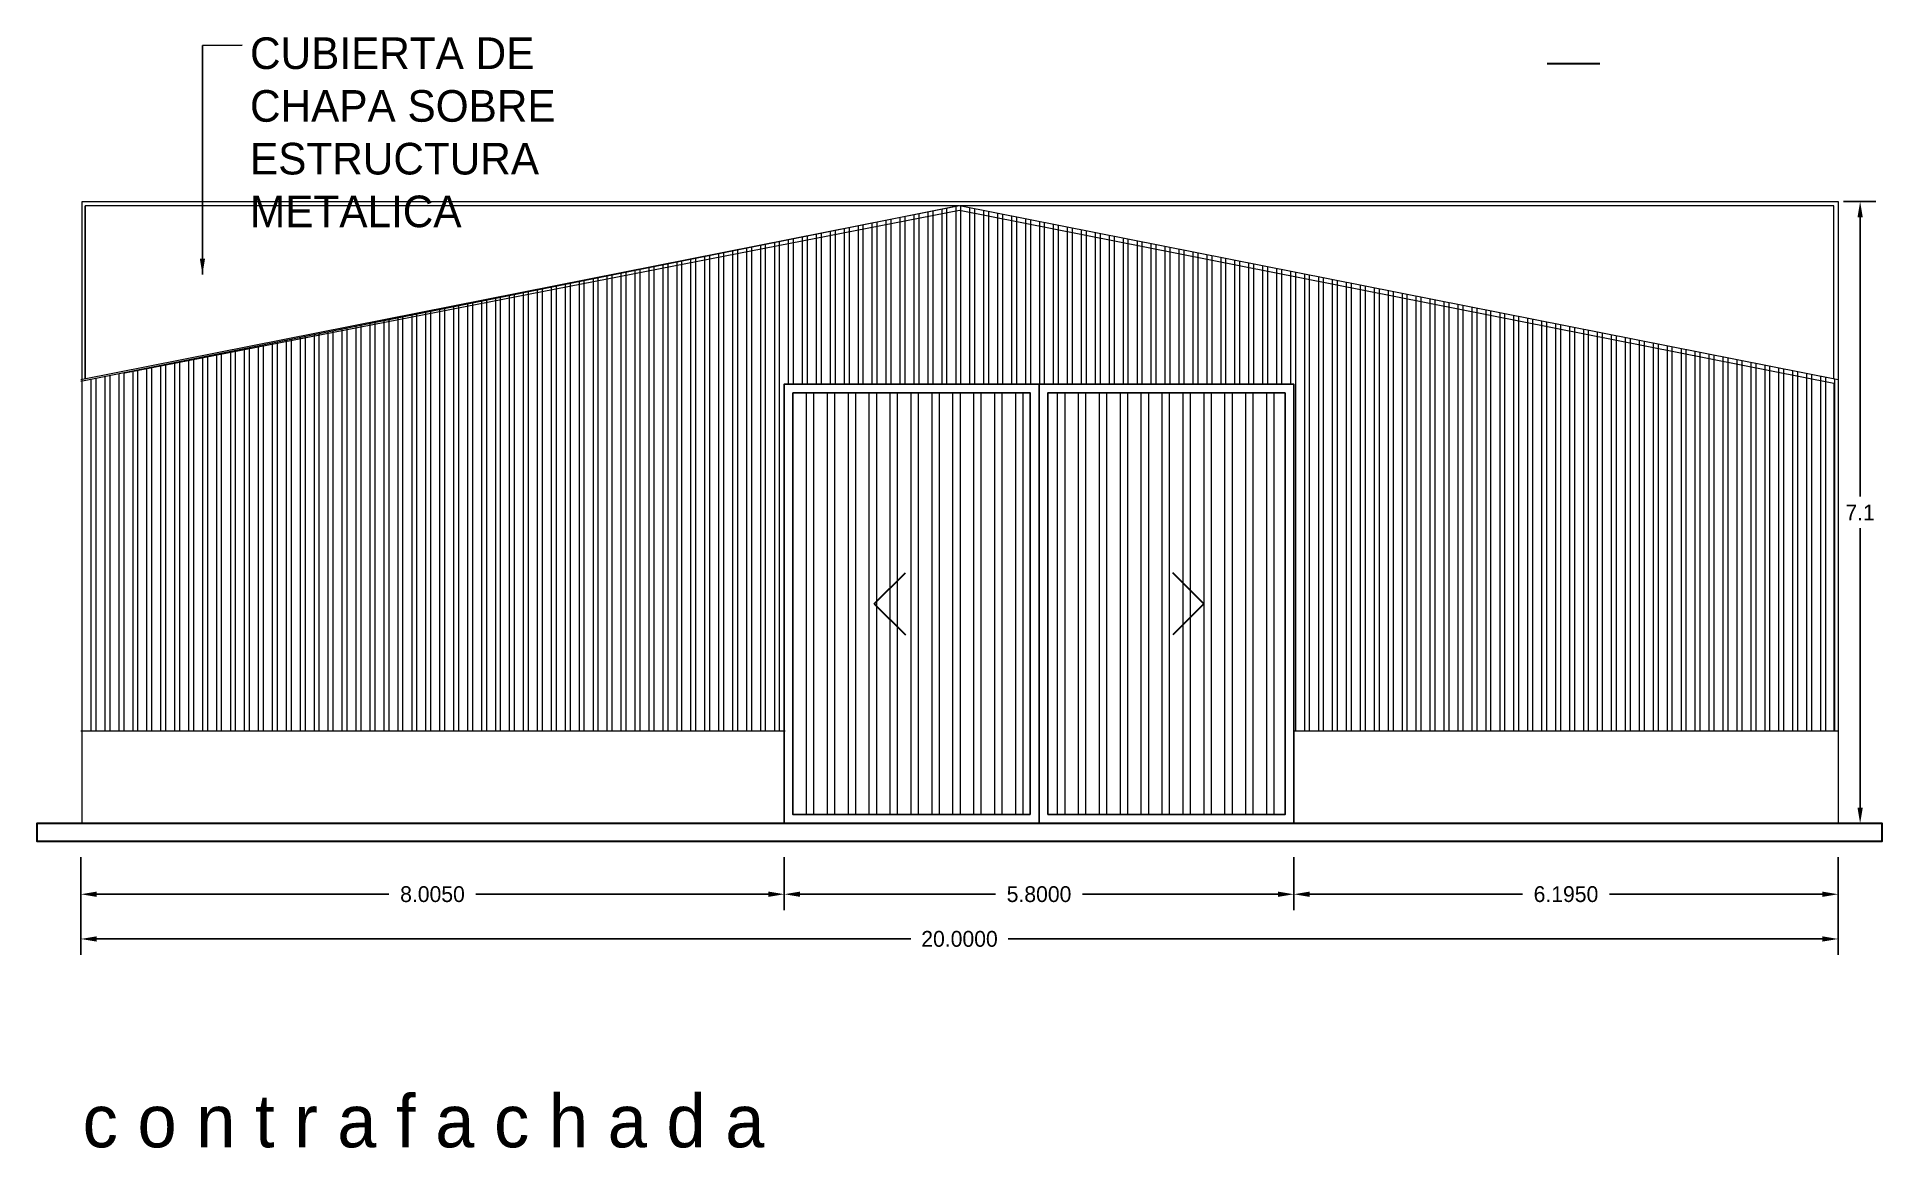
# Model space of a CAD drawing. Header units: millimetres. Extents: x 1972 to 5740, y 370 to 952.
# Drawn here: x 2740.49 to 2761.49, y 591.45 to 604.1 of the extents above; entities that cross this region are included whole.
import ezdxf

# ---------------------------------------------------------------- set-up
doc = ezdxf.new("R2010")
doc.units = ezdxf.units.MM
doc.header["$LTSCALE"] = 15
for name, color, linetype, lineweight in [('COTAS', 5, 'Continuous', 20), ('MUROS', 1, 'Continuous', 30), ('SOMBRAS', 95, 'Continuous', 18), ('VISTAS', 8, 'Continuous', 18)]:
    doc.layers.add(name, color=color, linetype=linetype, lineweight=lineweight)
doc.dimstyles.get("Standard").update_dxf_attribs({"dimtxt": 0.18, "dimasz": 0.18, "dimexe": 0.18, "dimexo": 0.0625, "dimgap": 0.09, "dimtad": 0, "dimtih": 1, "dimtoh": 1, "dimdec": 4, "dimzin": 0, "dimdsep": 46, "dimtxsty": 'Standard', "dimcen": 0.09, "dimadec": 0, "dimazin": 0, "dimtfac": 1, "dimtdec": 4, "dimtofl": 0, "dimtmove": 0, "dimatfit": 3, "dimfxl": 1, "dimtolj": 1, "dimtzin": 0, "dimarcsym": 0})

msp = doc.modelspace()

# ---------------------------------------------------------------- texts
at = {"layer": 'COTAS', "insert": (2740.79131, 592.05733), "char_height": 0.6, "width": 25.6, "attachment_point": 1}
msp.add_mtext(' c o n t r a f a c h a d a ', dxfattribs=at)
at = {"layer": 'SOMBRAS', "linetype": 'Continuous', "ltscale": 0.001, "insert": (2742.91929, 604.08969), "char_height": 0.36, "width": 4.5908977, "attachment_point": 1}
msp.add_mtext('\\A1;CUBIERTA DE CHAPA SOBRE ESTRUCTURA METALICA', dxfattribs=at)

# ---------------------------------------------------------------- blocks, each defined once
blk = doc.blocks.new('*D74')
at = {"layer": 'Defpoints', "color": 0, "linetype": 'Continuous', "ltscale": 0.001, "transparency": 16777216}
for p in [(2760.994, 602.223), (2760.994, 595.144), (2761.244, 595.144)]:
    blk.add_point(p, dxfattribs=at)
at = {"layer": 'SOMBRAS', "color": 0, "linetype": 'Continuous', "lineweight": -2, "ltscale": 0.001, "transparency": 16777216}
for p, q in [((2761.056, 602.223), (2761.424, 602.223)), ((2761.244, 602.043), (2761.244, 598.863)), ((2761.244, 595.324), (2761.244, 598.503)), ((2761.056, 595.144), (2761.424, 595.144))]:
    blk.add_line(p, q, dxfattribs=at)
at = {"layer": 'SOMBRAS', "color": 0, "linetype": 'Continuous', "ltscale": 0.001, "transparency": 16777216}
for points in [[(2761.214, 602.043), (2761.274, 602.043), (2761.244, 602.223)], [(2761.214, 595.324), (2761.274, 595.324), (2761.244, 595.144)]]:
    blk.add_solid(points, dxfattribs=at)
at = {"layer": 'SOMBRAS', "color": 0, "linetype": 'Continuous', "ltscale": 0.001, "transparency": 16777216, "insert": (2761.244, 598.683), "char_height": 0.18, "attachment_point": 5}
blk.add_mtext('\\A1;7.1', dxfattribs=at)
blk = doc.blocks.new('*D101')
at = {"layer": 'Defpoints', "color": 0, "linetype": 'Continuous', "ltscale": 0.001, "transparency": 16777216}
for p in [(2740.994, 594.82), (2760.994, 594.82), (2760.994, 593.829)]:
    blk.add_point(p, dxfattribs=at)
at = {"layer": 'SOMBRAS', "color": 0, "linetype": 'Continuous', "lineweight": -2, "ltscale": 0.001, "transparency": 16777216}
for p, q in [((2740.994, 594.758), (2740.994, 593.649)), ((2760.994, 594.758), (2760.994, 593.649)), ((2741.174, 593.829), (2750.439, 593.829)), ((2760.814, 593.829), (2751.549, 593.829))]:
    blk.add_line(p, q, dxfattribs=at)
at = {"layer": 'SOMBRAS', "color": 0, "linetype": 'Continuous', "ltscale": 0.001, "transparency": 16777216}
for points in [[(2741.174, 593.859), (2741.174, 593.799), (2740.994, 593.829)], [(2760.814, 593.859), (2760.814, 593.799), (2760.994, 593.829)]]:
    blk.add_solid(points, dxfattribs=at)
at = {"layer": 'SOMBRAS', "color": 0, "linetype": 'Continuous', "ltscale": 0.001, "transparency": 16777216, "insert": (2750.994, 593.829), "char_height": 0.18, "attachment_point": 5}
blk.add_mtext('\\A1;20.0000', dxfattribs=at)
blk = doc.blocks.new('*D102')
at = {"layer": 'Defpoints', "color": 0, "linetype": 'Continuous', "ltscale": 0.001, "transparency": 16777216}
for p in [(2740.994, 594.82), (2748.999, 594.82), (2748.999, 594.338)]:
    blk.add_point(p, dxfattribs=at)
at = {"layer": 'SOMBRAS', "color": 0, "linetype": 'Continuous', "lineweight": -2, "ltscale": 0.001, "transparency": 16777216}
for p, q in [((2740.994, 594.758), (2740.994, 594.158)), ((2748.999, 594.758), (2748.999, 594.158)), ((2741.174, 594.338), (2744.501, 594.338)), ((2748.819, 594.338), (2745.491, 594.338))]:
    blk.add_line(p, q, dxfattribs=at)
at = {"layer": 'SOMBRAS', "color": 0, "linetype": 'Continuous', "ltscale": 0.001, "transparency": 16777216}
for points in [[(2741.174, 594.368), (2741.174, 594.308), (2740.994, 594.338)], [(2748.819, 594.368), (2748.819, 594.308), (2748.999, 594.338)]]:
    blk.add_solid(points, dxfattribs=at)
at = {"layer": 'SOMBRAS', "color": 0, "linetype": 'Continuous', "ltscale": 0.001, "transparency": 16777216, "insert": (2744.996, 594.338), "char_height": 0.18, "attachment_point": 5}
blk.add_mtext('\\A1;8.0050', dxfattribs=at)
blk = doc.blocks.new('*D103')
at = {"layer": 'Defpoints', "color": 0, "linetype": 'Continuous', "ltscale": 0.001, "transparency": 16777216}
for p in [(2754.799, 594.82), (2760.994, 594.82), (2760.994, 594.338)]:
    blk.add_point(p, dxfattribs=at)
at = {"layer": 'SOMBRAS', "color": 0, "linetype": 'Continuous', "lineweight": -2, "ltscale": 0.001, "transparency": 16777216}
for p, q in [((2754.799, 594.758), (2754.799, 594.158)), ((2760.994, 594.758), (2760.994, 594.158)), ((2754.979, 594.338), (2757.401, 594.338)), ((2760.814, 594.338), (2758.391, 594.338))]:
    blk.add_line(p, q, dxfattribs=at)
at = {"layer": 'SOMBRAS', "color": 0, "linetype": 'Continuous', "ltscale": 0.001, "transparency": 16777216}
for points in [[(2754.979, 594.368), (2754.979, 594.308), (2754.799, 594.338)], [(2760.814, 594.368), (2760.814, 594.308), (2760.994, 594.338)]]:
    blk.add_solid(points, dxfattribs=at)
at = {"layer": 'SOMBRAS', "color": 0, "linetype": 'Continuous', "ltscale": 0.001, "transparency": 16777216, "insert": (2757.896, 594.338), "char_height": 0.18, "attachment_point": 5}
blk.add_mtext('\\A1;6.1950', dxfattribs=at)
blk = doc.blocks.new('*D104')
at = {"layer": 'Defpoints', "color": 0, "linetype": 'Continuous', "ltscale": 0.001, "transparency": 16777216}
for p in [(2748.999, 594.82), (2754.799, 594.82), (2754.799, 594.338)]:
    blk.add_point(p, dxfattribs=at)
at = {"layer": 'SOMBRAS', "color": 0, "linetype": 'Continuous', "lineweight": -2, "ltscale": 0.001, "transparency": 16777216}
for p, q in [((2748.999, 594.758), (2748.999, 594.158)), ((2754.799, 594.758), (2754.799, 594.158)), ((2749.179, 594.338), (2751.404, 594.338)), ((2754.619, 594.338), (2752.394, 594.338))]:
    blk.add_line(p, q, dxfattribs=at)
at = {"layer": 'SOMBRAS', "color": 0, "linetype": 'Continuous', "ltscale": 0.001, "transparency": 16777216}
for points in [[(2749.179, 594.368), (2749.179, 594.308), (2748.999, 594.338)], [(2754.619, 594.368), (2754.619, 594.308), (2754.799, 594.338)]]:
    blk.add_solid(points, dxfattribs=at)
at = {"layer": 'SOMBRAS', "color": 0, "linetype": 'Continuous', "ltscale": 0.001, "transparency": 16777216, "insert": (2751.899, 594.338), "char_height": 0.18, "attachment_point": 5}
blk.add_mtext('\\A1;5.8000', dxfattribs=at)

# ---------------------------------------------------------------- dimensions: what is measured, and where the dimension line sits
at = {"layer": 'SOMBRAS', "linetype": 'Continuous', "ltscale": 0.001}
for p1, p2, distance, override, picture, middle in [((2760.99384, 602.22299), (2760.99384, 595.14357), 0.25, {"dimscale": 1, "dimdec": 1}, '*D74', (2761.24384, 598.68328)), ((2740.99384, 594.82009), (2760.99384, 594.82009), -0.99082, {"dimscale": 1}, '*D101', (2750.99384, 593.82927)), ((2740.99384, 594.82009), (2748.99884, 594.82009), -0.48258, {"dimscale": 1}, '*D102', (2744.99634, 594.33751)), ((2748.99884, 594.82009), (2754.79884, 594.82009), -0.48258, {"dimscale": 1}, '*D104', (2751.89884, 594.33751)), ((2754.79884, 594.82009), (2760.99384, 594.82009), -0.48258, {"dimscale": 1}, '*D103', (2757.89634, 594.33751))]:
    dim = msp.add_aligned_dim(p1=p1, p2=p2, distance=distance, dimstyle='Standard', override=override, dxfattribs=at)
    dim.commit()
    dim.dimension.update_dxf_attribs({"geometry": picture, "text_midpoint": middle})

# ---------------------------------------------------------------- hatches: boundary and pattern name
at = {"layer": 'SOMBRAS'}
h = msp.add_hatch(dxfattribs=at)
h.set_pattern_fill('STEEL', color=256, scale=0.05, angle=45, style=0)
h.set_pattern_definition([(90, (2741.00884, 596.19357), (-0.15875, 0), []), (90, (2740.95272, 596.2497), (-0.15875, 0), [])])
h.paths.add_polyline_path([(2748.99884, 596.19357), (2748.99884, 600.14357), (2751.89884, 600.14357), (2754.79884, 600.14357), (2754.79884, 596.19357), (2760.99384, 596.19357), (2760.99384, 600.19357), (2751, 602.17299), (2750.98796, 602.17299), (2741.00884, 600.17717), (2741.00884, 596.19357)])
h = msp.add_hatch(dxfattribs=at)
h.set_pattern_fill('STEEL', color=256, scale=0.075, angle=45, style=0)
h.set_pattern_definition([(90, (2749.09884, 595.24357), (-0.238125, 0), []), (90, (2749.01465, 595.32776), (-0.238125, 0), [])])
h.paths.add_polyline_path([(2754.69884, 595.24357), (2754.69884, 600.04357), (2751.99884, 600.04357), (2751.99884, 595.24357)])
h.paths.add_polyline_path([(2751.79884, 595.24357), (2751.79884, 600.04357), (2749.09884, 600.04357), (2749.09884, 595.24357)])

# ---------------------------------------------------------------- linework, layer by layer
at = {"color": 5}
for points in [[(2751.89884, 595.14357), (2748.99884, 595.14357), (2748.99884, 600.14357), (2751.89884, 600.14357)], [(2751.79884, 595.24357), (2749.09884, 595.24357), (2749.09884, 600.04357), (2751.79884, 600.04357)], [(2751.89884, 595.14357), (2754.79884, 595.14357), (2754.79884, 600.14357), (2751.89884, 600.14357)], [(2751.99884, 595.24357), (2754.69884, 595.24357), (2754.69884, 600.04357), (2751.99884, 600.04357)]]:
    msp.add_lwpolyline(points, close=True, dxfattribs=at)
at = {"layer": 'MUROS', "linetype": 'Continuous', "ltscale": 0.001}
for p, q in [((2750.02384, 597.64357), (2750.3774, 597.99713)), ((2753.77384, 597.64357), (2753.42029, 597.99713)), ((2750.02384, 597.64357), (2750.3774, 597.29002)), ((2753.77384, 597.64357), (2753.42029, 597.29002))]:
    msp.add_line(p, q, dxfattribs=at)
for points in [[(2757.68019, 603.79069), (2757.83019, 603.79069), (2758.03019, 603.79069)], [(2757.93019, 603.79069), (2758.08019, 603.79069), (2758.28019, 603.79069)], [(2740.99384, 595.14357), (2740.99384, 595.14357), (2740.49384, 595.14357), (2740.49384, 594.94357), (2761.49384, 594.94357), (2761.49384, 594.94357), (2761.49384, 595.14357), (2760.99384, 595.14357), (2760.99384, 595.14357)], [(2760.99384, 595.14357), (2740.99384, 595.14357)]]:
    msp.add_lwpolyline(points, dxfattribs=at)
at = {"layer": 'SOMBRAS', "linetype": 'Continuous', "ltscale": 0.001}
msp.add_line((2750.98796, 602.17299), (2740.99384, 600.17417), dxfattribs=at)
at = {"layer": 'VISTAS', "linetype": 'Continuous', "ltscale": 0.001}
for points in [[(2750.99384, 602.17421), (2740.99384, 600.19357)], [(2741.00884, 595.14357), (2741.00884, 602.17299), (2741.00884, 602.22299), (2760.99384, 602.22299), (2760.99384, 595.14902)], [(2741.04384, 600.20657), (2741.04384, 602.17299)], [(2750.98796, 602.17299), (2741.04384, 602.17299), (2741.04384, 600.20657)], [(2750.81653, 602.17299), (2741.05884, 602.17299)], [(2741.49384, 600.27191), (2750.99384, 602.12255), (2760.94384, 600.15491), (2760.94384, 596.19357), (2760.94384, 596.19357)], [(2760.99384, 600.19357), (2750.99384, 602.17421)], [(2760.94384, 600.20657), (2760.94384, 602.17299), (2750.99384, 602.17421)], [(2749.00884, 596.19357), (2740.99384, 596.19357)], [(2747.99384, 596.19357), (2741.49384, 596.19357)], [(2760.49384, 596.19357), (2754.79384, 596.19357)], [(2760.99384, 596.19357), (2754.80884, 596.19357)], [(2760.99384, 595.19357), (2760.99384, 595.14902)]]:
    msp.add_lwpolyline(points, dxfattribs=at)

msp.set_redraw_order([(e.dxf.handle, doc.entitydb.next_handle()) for e in msp.query("TEXT MTEXT ATTDEF DIMENSION ARC_DIMENSION")])  # texts and dimensions are drawn at this point

# ---------------------------------------------------------------- leaders
at = {"layer": 'SOMBRAS', "linetype": 'Continuous', "ltscale": 0.001, "annotation_type": 0, "has_hookline": 1, "hookline_direction": 0, "text_width": 3.84}
msp.add_leader([(2742.37789, 601.39091), (2742.37789, 603.99861), (2742.82929, 603.99969)], dimstyle='Standard', override={"dimscale": 1}, dxfattribs=at)

doc.saveas('drawing.dxf')
